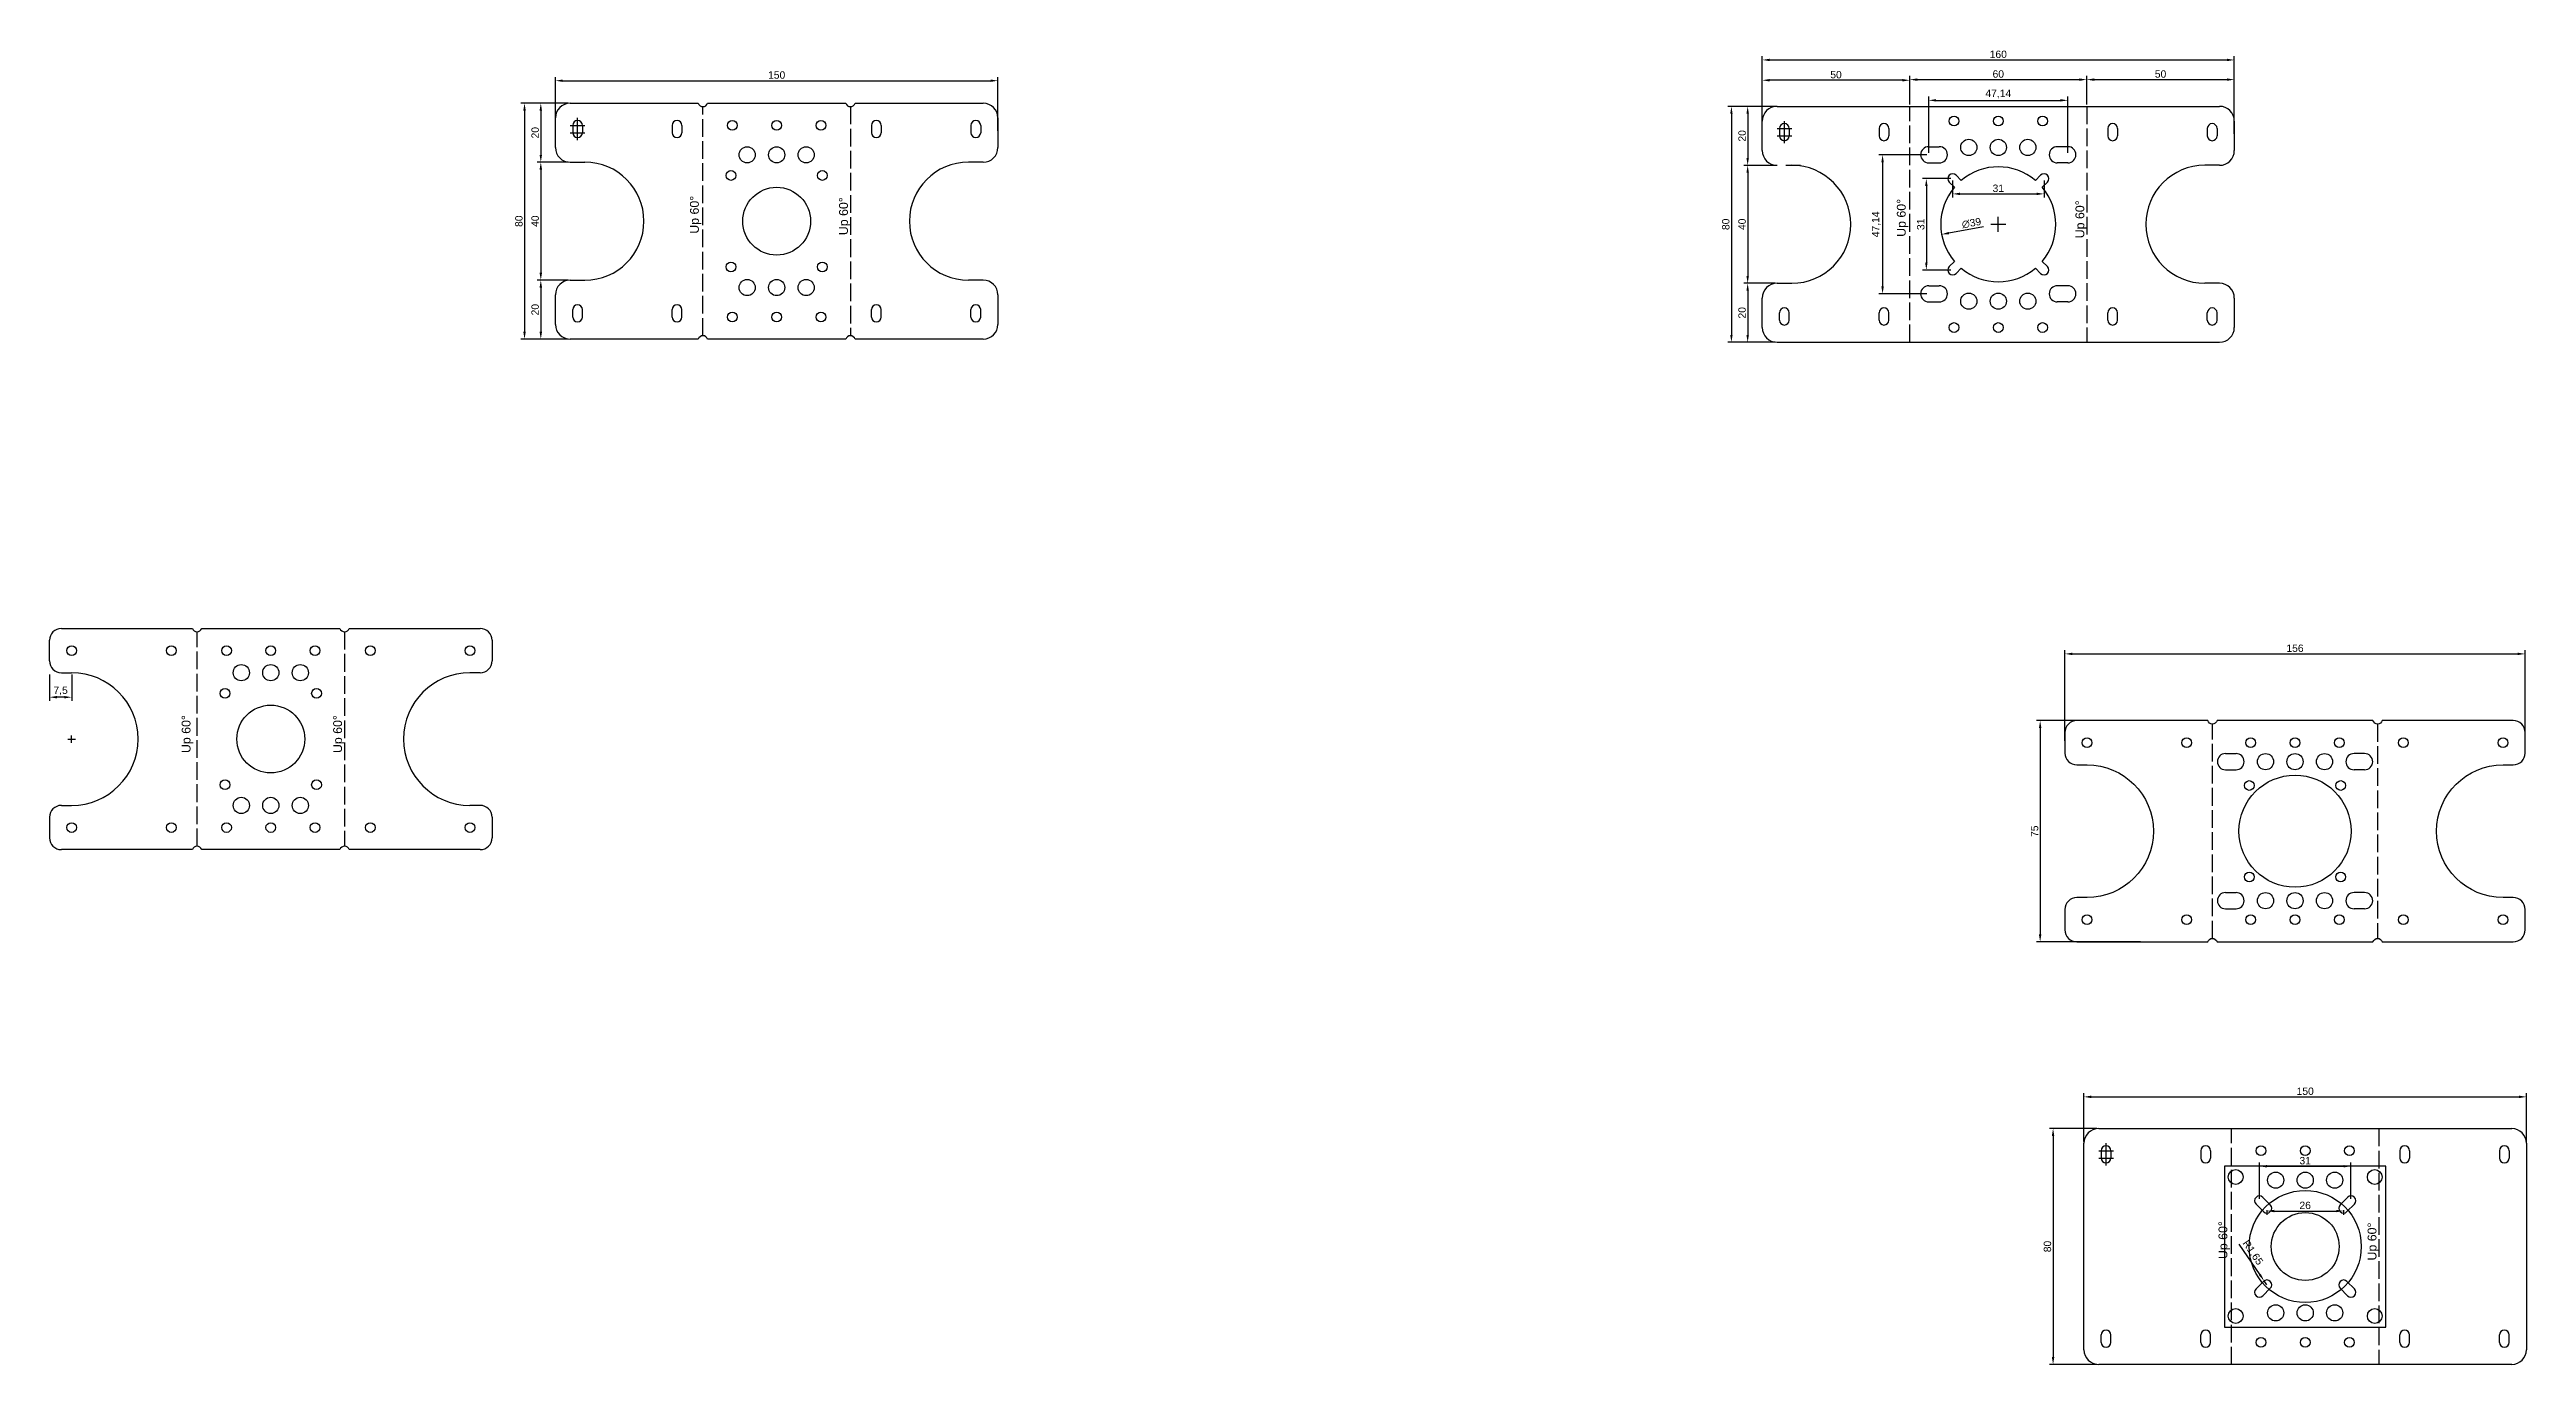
# Model space of a CAD drawing. Header units: millimetres. Extents: x -732 to 1284, y -422 to 234.
# Drawn here: x -75 to 765, y -212 to 234 of the extents above; entities that cross this region are included whole.
import ezdxf

# ---------------------------------------------------------------- set-up
doc = ezdxf.new("R2010")
doc.units = ezdxf.units.MM
doc.linetypes.add('ACAD_ISO02W100', pattern=[15, 12, -3])
doc.layers.add('BORDER', color=7, linetype='Continuous')
doc.layers.add('outline', color=6, linetype='Continuous')
doc.layers.add('Izmeri', color=1, linetype='Continuous', lineweight=25)
doc.styles.get("Standard").update_dxf_attribs({"font": 'Arial.ttf'})
doc.dimstyles.new('ISO-25', dxfattribs={"dimtxt": 2.5, "dimasz": 2.5, "dimexe": 1.25, "dimexo": 0.625, "dimtad": 1, "dimtxsty": 'Standard', "dimcen": 2.5, "dimadec": 0, "dimazin": 0, "dimtfac": 1, "dimtmove": 0, "dimatfit": 3, "dimfxl": 1, "dimarcsym": 0})

msp = doc.modelspace()

# ---------------------------------------------------------------- texts
at = {"layer": 'Izmeri'}
for p in [(145.122, 171.345), (195.659, 170.853), (554.225, 170.288), (614.761, 169.795), (-27.182, -4.758), (24.182, -4.758), (663.254, -176.342), (713.79, -176.834)]:
    msp.add_text('Up 60%%D', height=3, rotation=90, dxfattribs=at).set_placement(p)

# ---------------------------------------------------------------- blocks, each defined once
blk = doc.blocks.new('*D68')
at = {"color": 0, "lineweight": -2, "transparency": 16777216}
for p, q in [((-74.96, 21.86), (-74.96, 12.93)), ((-67.46, 21.86), (-67.46, 12.93)), ((-69.96, 14.18), (-72.46, 14.18))]:
    blk.add_line(p, q, dxfattribs=at)
at = {"color": 0, "transparency": 16777216}
for points in [[(-72.46, 14.59), (-72.46, 13.76), (-74.96, 14.18)], [(-69.96, 13.76), (-69.96, 14.59), (-67.46, 14.18)]]:
    blk.add_solid(points, dxfattribs=at)
at = {"layer": 'Defpoints', "color": 0, "transparency": 16777216}
for p in [(-74.96, 22.48), (-67.46, 22.48), (-74.96, 14.18)]:
    blk.add_point(p, dxfattribs=at)
at = {"color": 0, "transparency": 16777216, "insert": (-71.21, 16.3), "char_height": 2.5, "attachment_point": 5}
blk.add_mtext('7,5', dxfattribs=at)
blk = doc.blocks.new('*D74')
at = {"layer": 'Defpoints', "color": 0, "transparency": 16777216}
for p in [(246.51, 223.23), (96.51, 205.59), (246.51, 205.59)]:
    blk.add_point(p, dxfattribs=at)
at = {"layer": 'Izmeri', "color": 0, "lineweight": -2, "transparency": 16777216}
for p, q in [((96.51, 206.22), (96.51, 224.48)), ((99.01, 223.23), (244.01, 223.23)), ((246.51, 206.22), (246.51, 224.48))]:
    blk.add_line(p, q, dxfattribs=at)
at = {"layer": 'Izmeri', "color": 0, "transparency": 16777216}
for points in [[(99.01, 223.65), (99.01, 222.82), (96.51, 223.23)], [(244.01, 222.82), (244.01, 223.65), (246.51, 223.23)]]:
    blk.add_solid(points, dxfattribs=at)
at = {"layer": 'Izmeri', "color": 0, "transparency": 16777216, "insert": (171.51, 225.14), "char_height": 2.5, "attachment_point": 5}
blk.add_mtext('150', dxfattribs=at)
blk = doc.blocks.new('*D75')
at = {"layer": 'Defpoints', "color": 0, "transparency": 16777216}
for p in [(101.51, 215.59), (86.04, 135.59), (101.51, 135.59)]:
    blk.add_point(p, dxfattribs=at)
at = {"layer": 'Izmeri', "color": 0, "lineweight": -2, "transparency": 16777216}
for p, q in [((100.89, 215.59), (84.79, 215.59)), ((86.04, 213.09), (86.04, 138.09)), ((100.89, 135.59), (84.79, 135.59))]:
    blk.add_line(p, q, dxfattribs=at)
at = {"layer": 'Izmeri', "color": 0, "transparency": 16777216}
for points in [[(86.46, 213.09), (85.63, 213.09), (86.04, 215.59)], [(85.63, 138.09), (86.46, 138.09), (86.04, 135.59)]]:
    blk.add_solid(points, dxfattribs=at)
at = {"layer": 'Izmeri', "color": 0, "transparency": 16777216, "insert": (84.14, 175.59), "char_height": 2.5, "attachment_point": 5, "rotation": 90}
blk.add_mtext('80', dxfattribs=at)
blk = doc.blocks.new('*D76')
at = {"layer": 'Defpoints', "color": 0, "transparency": 16777216}
for p in [(101.51, 215.59), (91.56, 195.59), (101.51, 195.59)]:
    blk.add_point(p, dxfattribs=at)
at = {"layer": 'Izmeri', "color": 0, "lineweight": -2, "transparency": 16777216}
for p, q in [((100.89, 215.59), (90.31, 215.59)), ((91.56, 213.09), (91.56, 198.09)), ((100.89, 195.59), (90.31, 195.59))]:
    blk.add_line(p, q, dxfattribs=at)
at = {"layer": 'Izmeri', "color": 0, "transparency": 16777216}
for points in [[(91.97, 213.09), (91.14, 213.09), (91.56, 215.59)], [(91.14, 198.09), (91.97, 198.09), (91.56, 195.59)]]:
    blk.add_solid(points, dxfattribs=at)
at = {"layer": 'Izmeri', "color": 0, "transparency": 16777216, "insert": (89.65, 205.59), "char_height": 2.5, "attachment_point": 5, "rotation": 90}
blk.add_mtext('20', dxfattribs=at)
blk = doc.blocks.new('*D77')
at = {"layer": 'Defpoints', "color": 0, "transparency": 16777216}
for p in [(101.51, 195.59), (91.56, 155.59), (101.51, 155.59)]:
    blk.add_point(p, dxfattribs=at)
at = {"layer": 'Izmeri', "color": 0, "lineweight": -2, "transparency": 16777216}
for p, q in [((100.89, 195.59), (90.31, 195.59)), ((91.56, 193.09), (91.56, 158.09)), ((100.89, 155.59), (90.31, 155.59))]:
    blk.add_line(p, q, dxfattribs=at)
at = {"layer": 'Izmeri', "color": 0, "transparency": 16777216}
for points in [[(91.97, 193.09), (91.14, 193.09), (91.56, 195.59)], [(91.14, 158.09), (91.97, 158.09), (91.56, 155.59)]]:
    blk.add_solid(points, dxfattribs=at)
at = {"layer": 'Izmeri', "color": 0, "transparency": 16777216, "insert": (89.65, 175.59), "char_height": 2.5, "attachment_point": 5, "rotation": 90}
blk.add_mtext('40', dxfattribs=at)
blk = doc.blocks.new('*D78')
at = {"layer": 'Defpoints', "color": 0, "transparency": 16777216}
for p in [(101.51, 155.59), (91.56, 135.59), (101.51, 135.59)]:
    blk.add_point(p, dxfattribs=at)
at = {"layer": 'Izmeri', "color": 0, "lineweight": -2, "transparency": 16777216}
for p, q in [((100.89, 155.59), (90.31, 155.59)), ((91.56, 153.09), (91.56, 138.09)), ((100.89, 135.59), (90.31, 135.59))]:
    blk.add_line(p, q, dxfattribs=at)
at = {"layer": 'Izmeri', "color": 0, "transparency": 16777216}
for points in [[(91.97, 153.09), (91.14, 153.09), (91.56, 155.59)], [(91.14, 138.09), (91.97, 138.09), (91.56, 135.59)]]:
    blk.add_solid(points, dxfattribs=at)
at = {"layer": 'Izmeri', "color": 0, "transparency": 16777216, "insert": (89.65, 145.59), "char_height": 2.5, "attachment_point": 5, "rotation": 90}
blk.add_mtext('20', dxfattribs=at)
blk = doc.blocks.new('*D85')
at = {"layer": 'Defpoints', "color": 0, "transparency": 16777216}
for p in [(510.61, 214.53), (495.15, 134.53), (510.61, 134.53)]:
    blk.add_point(p, dxfattribs=at)
at = {"layer": 'Izmeri', "color": 0, "lineweight": -2, "transparency": 16777216}
for p, q in [((509.99, 214.53), (493.9, 214.53)), ((495.15, 212.03), (495.15, 137.03)), ((509.99, 134.53), (493.9, 134.53))]:
    blk.add_line(p, q, dxfattribs=at)
at = {"layer": 'Izmeri', "color": 0, "transparency": 16777216}
for points in [[(494.73, 212.03), (495.56, 212.03), (495.15, 214.53)], [(494.73, 137.03), (495.56, 137.03), (495.15, 134.53)]]:
    blk.add_solid(points, dxfattribs=at)
at = {"layer": 'Izmeri', "color": 0, "transparency": 16777216, "insert": (493.25, 174.53), "char_height": 2.5, "attachment_point": 5, "rotation": 90}
blk.add_mtext('80', dxfattribs=at)
blk = doc.blocks.new('*D86')
at = {"layer": 'Defpoints', "color": 0, "transparency": 16777216}
for p in [(510.61, 214.53), (500.66, 194.53), (510.61, 194.53)]:
    blk.add_point(p, dxfattribs=at)
at = {"layer": 'Izmeri', "color": 0, "lineweight": -2, "transparency": 16777216}
for p, q in [((509.99, 214.53), (499.41, 214.53)), ((500.66, 212.03), (500.66, 197.03)), ((509.99, 194.53), (499.41, 194.53))]:
    blk.add_line(p, q, dxfattribs=at)
at = {"layer": 'Izmeri', "color": 0, "transparency": 16777216}
for points in [[(500.24, 212.03), (501.07, 212.03), (500.66, 214.53)], [(500.24, 197.03), (501.07, 197.03), (500.66, 194.53)]]:
    blk.add_solid(points, dxfattribs=at)
at = {"layer": 'Izmeri', "color": 0, "transparency": 16777216, "insert": (498.77, 204.53), "char_height": 2.5, "attachment_point": 5, "rotation": 90}
blk.add_mtext('20', dxfattribs=at)
blk = doc.blocks.new('*D87')
at = {"layer": 'Defpoints', "color": 0, "transparency": 16777216}
for p in [(510.61, 194.53), (500.66, 154.53), (510.61, 154.53)]:
    blk.add_point(p, dxfattribs=at)
at = {"layer": 'Izmeri', "color": 0, "lineweight": -2, "transparency": 16777216}
for p, q in [((509.99, 194.53), (499.41, 194.53)), ((500.66, 192.03), (500.66, 157.03)), ((509.99, 154.53), (499.41, 154.53))]:
    blk.add_line(p, q, dxfattribs=at)
at = {"layer": 'Izmeri', "color": 0, "transparency": 16777216}
for points in [[(500.24, 192.03), (501.07, 192.03), (500.66, 194.53)], [(500.24, 157.03), (501.07, 157.03), (500.66, 154.53)]]:
    blk.add_solid(points, dxfattribs=at)
at = {"layer": 'Izmeri', "color": 0, "transparency": 16777216, "insert": (498.77, 174.53), "char_height": 2.5, "attachment_point": 5, "rotation": 90}
blk.add_mtext('40', dxfattribs=at)
blk = doc.blocks.new('*D88')
at = {"layer": 'Defpoints', "color": 0, "transparency": 16777216}
for p in [(510.61, 154.53), (500.66, 134.53), (510.61, 134.53)]:
    blk.add_point(p, dxfattribs=at)
at = {"layer": 'Izmeri', "color": 0, "lineweight": -2, "transparency": 16777216}
for p, q in [((509.99, 154.53), (499.41, 154.53)), ((500.66, 152.03), (500.66, 137.03)), ((509.99, 134.53), (499.41, 134.53))]:
    blk.add_line(p, q, dxfattribs=at)
at = {"layer": 'Izmeri', "color": 0, "transparency": 16777216}
for points in [[(500.24, 152.03), (501.07, 152.03), (500.66, 154.53)], [(500.24, 137.03), (501.07, 137.03), (500.66, 134.53)]]:
    blk.add_solid(points, dxfattribs=at)
at = {"layer": 'Izmeri', "color": 0, "transparency": 16777216, "insert": (498.77, 144.53), "char_height": 2.5, "attachment_point": 5, "rotation": 90}
blk.add_mtext('20', dxfattribs=at)
blk = doc.blocks.new('*D99')
at = {"layer": 'Defpoints', "color": 0, "transparency": 16777216}
for p in [(619.64, -132.09), (604.18, -212.09), (619.64, -212.09)]:
    blk.add_point(p, dxfattribs=at)
at = {"layer": 'Izmeri', "color": 0, "lineweight": -2, "transparency": 16777216}
for p, q in [((619.02, -132.09), (602.93, -132.09)), ((604.18, -134.59), (604.18, -209.59)), ((619.02, -212.09), (602.93, -212.09))]:
    blk.add_line(p, q, dxfattribs=at)
at = {"layer": 'Izmeri', "color": 0, "transparency": 16777216}
for points in [[(603.76, -134.59), (604.59, -134.59), (604.18, -132.09)], [(603.76, -209.59), (604.59, -209.59), (604.18, -212.09)]]:
    blk.add_solid(points, dxfattribs=at)
at = {"layer": 'Izmeri', "color": 0, "transparency": 16777216, "insert": (602.28, -172.09), "char_height": 2.5, "attachment_point": 5, "rotation": 90}
blk.add_mtext('80', dxfattribs=at)
blk = doc.blocks.new('*D103')
at = {"layer": 'Defpoints', "color": 0, "transparency": 16777216}
for p in [(764.64, -121.35), (614.64, -137.09), (764.64, -137.09)]:
    blk.add_point(p, dxfattribs=at)
at = {"layer": 'Izmeri', "color": 0, "lineweight": -2, "transparency": 16777216}
for p, q in [((614.64, -136.47), (614.64, -120.1)), ((617.14, -121.35), (762.14, -121.35)), ((764.64, -136.47), (764.64, -120.1))]:
    blk.add_line(p, q, dxfattribs=at)
at = {"layer": 'Izmeri', "color": 0, "transparency": 16777216}
for points in [[(617.14, -120.93), (617.14, -121.76), (614.64, -121.35)], [(762.14, -120.93), (762.14, -121.76), (764.64, -121.35)]]:
    blk.add_solid(points, dxfattribs=at)
at = {"layer": 'Izmeri', "color": 0, "transparency": 16777216, "insert": (689.64, -119.45), "char_height": 2.5, "attachment_point": 5}
blk.add_mtext('150', dxfattribs=at)
blk = doc.blocks.new('*D111')
at = {"layer": 'Defpoints', "color": 0, "transparency": 16777216}
for p in [(676.64, -159.09), (702.64, -159.09), (702.64, -160.05)]:
    blk.add_point(p, dxfattribs=at)
at = {"layer": 'Izmeri', "color": 0, "lineweight": -2, "transparency": 16777216}
for p, q in [((676.64, -159.72), (676.64, -161.3)), ((679.14, -160.05), (700.14, -160.05)), ((702.64, -159.72), (702.64, -161.3))]:
    blk.add_line(p, q, dxfattribs=at)
at = {"layer": 'Izmeri', "color": 0, "transparency": 16777216}
for points in [[(679.14, -159.64), (679.14, -160.47), (676.64, -160.05)], [(700.14, -159.64), (700.14, -160.47), (702.64, -160.05)]]:
    blk.add_solid(points, dxfattribs=at)
at = {"layer": 'Izmeri', "color": 0, "transparency": 16777216, "insert": (689.64, -158.16), "char_height": 2.5, "attachment_point": 5}
blk.add_mtext('26', dxfattribs=at)
blk = doc.blocks.new('*D112')
at = {"layer": 'Defpoints', "color": 0, "transparency": 16777216}
for p in [(705.14, -144.88), (674.14, -156.59), (705.14, -156.59)]:
    blk.add_point(p, dxfattribs=at)
at = {"layer": 'Izmeri', "color": 0, "lineweight": -2, "transparency": 16777216}
for p, q in [((674.14, -155.97), (674.14, -143.63)), ((676.64, -144.88), (702.64, -144.88)), ((705.14, -155.97), (705.14, -143.63))]:
    blk.add_line(p, q, dxfattribs=at)
at = {"layer": 'Izmeri', "color": 0, "transparency": 16777216}
for points in [[(676.64, -144.46), (676.64, -145.29), (674.14, -144.88)], [(702.64, -144.46), (702.64, -145.29), (705.14, -144.88)]]:
    blk.add_solid(points, dxfattribs=at)
at = {"layer": 'Izmeri', "color": 0, "transparency": 16777216, "insert": (689.64, -142.99), "char_height": 2.5, "attachment_point": 5}
blk.add_mtext('31', dxfattribs=at)
blk = doc.blocks.new('*D114')
at = {"layer": 'Defpoints', "color": 0, "transparency": 16777216}
for p in [(675.71, -183.73), (676.64, -185.09)]:
    blk.add_point(p, dxfattribs=at)
at = {"layer": 'Izmeri', "color": 0, "lineweight": -2, "transparency": 16777216}
for p, q in [((667.15, -171.27), (674.29, -181.67)), ((676.64, -185.09), (675.71, -183.73))]:
    blk.add_line(p, q, dxfattribs=at)
at = {"layer": 'Izmeri', "color": 0, "transparency": 16777216}
blk.add_solid([(674.64, -181.44), (673.95, -181.91), (675.71, -183.73)], dxfattribs=at)
at = {"layer": 'Izmeri', "color": 0, "transparency": 16777216, "insert": (671.77, -174.24), "char_height": 2.5, "attachment_point": 5, "rotation": 304.47274}
blk.add_mtext('R1,65', dxfattribs=at)
blk = doc.blocks.new('*D116')
at = {"color": 0, "lineweight": -2, "transparency": 16777216}
for p, q in [((608.19, -0.64), (608.19, 30.11)), ((610.69, 28.86), (761.69, 28.86)), ((764.19, -0.64), (764.19, 30.11))]:
    blk.add_line(p, q, dxfattribs=at)
at = {"color": 0, "transparency": 16777216}
for points in [[(610.69, 29.28), (610.69, 28.45), (608.19, 28.86)], [(761.69, 29.28), (761.69, 28.45), (764.19, 28.86)]]:
    blk.add_solid(points, dxfattribs=at)
at = {"layer": 'Defpoints', "color": 0, "transparency": 16777216}
for p in [(764.19, 28.86), (608.19, -1.26), (764.19, -1.26)]:
    blk.add_point(p, dxfattribs=at)
at = {"color": 0, "transparency": 16777216, "insert": (686.19, 30.76), "char_height": 2.5, "attachment_point": 5}
blk.add_mtext('156', dxfattribs=at)
blk = doc.blocks.new('*D117')
at = {"color": 0, "lineweight": -2, "transparency": 16777216}
for p, q in [((633.78, 6.24), (598.55, 6.24)), ((599.8, 3.74), (599.8, -66.26)), ((633.78, -68.76), (598.55, -68.76))]:
    blk.add_line(p, q, dxfattribs=at)
at = {"color": 0, "transparency": 16777216}
for points in [[(599.38, 3.74), (600.21, 3.74), (599.8, 6.24)], [(599.38, -66.26), (600.21, -66.26), (599.8, -68.76)]]:
    blk.add_solid(points, dxfattribs=at)
at = {"layer": 'Defpoints', "color": 0, "transparency": 16777216}
for p in [(634.4, 6.24), (599.8, -68.76), (634.4, -68.76)]:
    blk.add_point(p, dxfattribs=at)
at = {"color": 0, "transparency": 16777216, "insert": (597.91, -31.26), "char_height": 2.5, "attachment_point": 5, "rotation": 90}
blk.add_mtext('75', dxfattribs=at)
blk = doc.blocks.new('*D120')
at = {"layer": 'Defpoints', "color": 0, "transparency": 16777216}
for p in [(609.18, 216.57), (562.04, 198.1), (609.18, 198.1)]:
    blk.add_point(p, dxfattribs=at)
at = {"layer": 'Izmeri', "color": 0, "lineweight": -2, "transparency": 16777216}
for p, q in [((562.04, 198.73), (562.04, 217.82)), ((564.54, 216.57), (606.68, 216.57)), ((609.18, 198.73), (609.18, 217.82))]:
    blk.add_line(p, q, dxfattribs=at)
at = {"layer": 'Izmeri', "color": 0, "transparency": 16777216}
for points in [[(564.54, 216.99), (564.54, 216.16), (562.04, 216.57)], [(606.68, 216.99), (606.68, 216.16), (609.18, 216.57)]]:
    blk.add_solid(points, dxfattribs=at)
at = {"layer": 'Izmeri', "color": 0, "transparency": 16777216, "insert": (585.61, 218.71), "char_height": 2.5, "attachment_point": 5}
blk.add_mtext('47,14', dxfattribs=at)
blk = doc.blocks.new('*D121')
at = {"layer": 'Defpoints', "color": 0, "transparency": 16777216}
for p in [(562.04, 198.1), (546.38, 150.96), (562.04, 150.96)]:
    blk.add_point(p, dxfattribs=at)
at = {"layer": 'Izmeri', "color": 0, "lineweight": -2, "transparency": 16777216}
for p, q in [((561.42, 198.1), (545.13, 198.1)), ((546.38, 195.6), (546.38, 153.46)), ((561.42, 150.96), (545.13, 150.96))]:
    blk.add_line(p, q, dxfattribs=at)
at = {"layer": 'Izmeri', "color": 0, "transparency": 16777216}
for points in [[(545.97, 195.6), (546.8, 195.6), (546.38, 198.1)], [(545.97, 153.46), (546.8, 153.46), (546.38, 150.96)]]:
    blk.add_solid(points, dxfattribs=at)
at = {"layer": 'Izmeri', "color": 0, "transparency": 16777216, "insert": (544.25, 174.53), "char_height": 2.5, "attachment_point": 5, "rotation": 90}
blk.add_mtext('47,14', dxfattribs=at)
blk = doc.blocks.new('*D122')
at = {"layer": 'Defpoints', "color": 0, "transparency": 16777216}
for p in [(665.61, 230.27), (505.61, 204.53), (665.61, 204.53)]:
    blk.add_point(p, dxfattribs=at)
at = {"layer": 'Izmeri', "color": 0, "lineweight": -2, "transparency": 16777216}
for p, q in [((505.61, 205.16), (505.61, 231.52)), ((508.11, 230.27), (663.11, 230.27)), ((665.61, 205.16), (665.61, 231.52))]:
    blk.add_line(p, q, dxfattribs=at)
at = {"layer": 'Izmeri', "color": 0, "transparency": 16777216}
for points in [[(508.11, 230.69), (508.11, 229.85), (505.61, 230.27)], [(663.11, 230.69), (663.11, 229.85), (665.61, 230.27)]]:
    blk.add_solid(points, dxfattribs=at)
at = {"layer": 'Izmeri', "color": 0, "transparency": 16777216, "insert": (585.61, 232.16), "char_height": 2.5, "attachment_point": 5}
blk.add_mtext('160', dxfattribs=at)
blk = doc.blocks.new('*D123')
at = {"layer": 'Defpoints', "color": 0, "transparency": 16777216}
for p in [(505.61, 223.38), (555.61, 214.53), (505.61, 204.53)]:
    blk.add_point(p, dxfattribs=at)
at = {"layer": 'Izmeri', "color": 0, "lineweight": -2, "transparency": 16777216}
for p, q in [((505.61, 205.16), (505.61, 224.63)), ((553.11, 223.38), (508.11, 223.38)), ((555.61, 215.16), (555.61, 224.63))]:
    blk.add_line(p, q, dxfattribs=at)
at = {"layer": 'Izmeri', "color": 0, "transparency": 16777216}
for points in [[(508.11, 223.8), (508.11, 222.97), (505.61, 223.38)], [(553.11, 223.8), (553.11, 222.97), (555.61, 223.38)]]:
    blk.add_solid(points, dxfattribs=at)
at = {"layer": 'Izmeri', "color": 0, "transparency": 16777216, "insert": (530.61, 225.27), "char_height": 2.5, "attachment_point": 5}
blk.add_mtext('50', dxfattribs=at)
blk = doc.blocks.new('*D124')
at = {"layer": 'Defpoints', "color": 0, "transparency": 16777216}
for p in [(665.61, 223.6), (615.61, 214.53), (665.61, 204.53)]:
    blk.add_point(p, dxfattribs=at)
at = {"layer": 'Izmeri', "color": 0, "lineweight": -2, "transparency": 16777216}
for p, q in [((615.61, 215.16), (615.61, 224.85)), ((618.11, 223.6), (663.11, 223.6)), ((665.61, 205.16), (665.61, 224.85))]:
    blk.add_line(p, q, dxfattribs=at)
at = {"layer": 'Izmeri', "color": 0, "transparency": 16777216}
for points in [[(618.11, 224.01), (618.11, 223.18), (615.61, 223.6)], [(663.11, 224.01), (663.11, 223.18), (665.61, 223.6)]]:
    blk.add_solid(points, dxfattribs=at)
at = {"layer": 'Izmeri', "color": 0, "transparency": 16777216, "insert": (640.61, 225.49), "char_height": 2.5, "attachment_point": 5}
blk.add_mtext('50', dxfattribs=at)
blk = doc.blocks.new('*D129')
at = {"layer": 'Defpoints', "color": 0, "transparency": 16777216}
for p in [(570.11, 190.03), (601.11, 190.03), (601.11, 184.85)]:
    blk.add_point(p, dxfattribs=at)
at = {"layer": 'Izmeri', "color": 0, "lineweight": -2, "transparency": 16777216}
for p, q in [((570.11, 189.41), (570.11, 183.6)), ((572.61, 184.85), (598.61, 184.85)), ((601.11, 189.41), (601.11, 183.6))]:
    blk.add_line(p, q, dxfattribs=at)
at = {"layer": 'Izmeri', "color": 0, "transparency": 16777216}
for points in [[(572.61, 185.26), (572.61, 184.43), (570.11, 184.85)], [(598.61, 185.26), (598.61, 184.43), (601.11, 184.85)]]:
    blk.add_solid(points, dxfattribs=at)
at = {"layer": 'Izmeri', "color": 0, "transparency": 16777216, "insert": (585.61, 186.74), "char_height": 2.5, "attachment_point": 5}
blk.add_mtext('31', dxfattribs=at)
blk = doc.blocks.new('*D130')
at = {"layer": 'Defpoints', "color": 0, "transparency": 16777216}
for p in [(570.11, 190.03), (561.22, 159.03), (570.11, 159.03)]:
    blk.add_point(p, dxfattribs=at)
at = {"layer": 'Izmeri', "color": 0, "lineweight": -2, "transparency": 16777216}
for p, q in [((569.49, 190.03), (559.97, 190.03)), ((561.22, 187.53), (561.22, 161.53)), ((569.49, 159.03), (559.97, 159.03))]:
    blk.add_line(p, q, dxfattribs=at)
at = {"layer": 'Izmeri', "color": 0, "transparency": 16777216}
for points in [[(560.81, 187.53), (561.64, 187.53), (561.22, 190.03)], [(560.81, 161.53), (561.64, 161.53), (561.22, 159.03)]]:
    blk.add_solid(points, dxfattribs=at)
at = {"layer": 'Izmeri', "color": 0, "transparency": 16777216, "insert": (559.33, 174.53), "char_height": 2.5, "attachment_point": 5, "rotation": 90}
blk.add_mtext('31', dxfattribs=at)
blk = doc.blocks.new('*D131')
at = {"layer": 'Defpoints', "color": 0, "transparency": 16777216}
for p in [(604.81, 177.95), (566.41, 171.12)]:
    blk.add_point(p, dxfattribs=at)
at = {"layer": 'Izmeri', "color": 0, "lineweight": -2, "transparency": 16777216}
blk.add_line((580.57, 173.64), (568.88, 171.56), dxfattribs=at)
at = {"layer": 'Izmeri', "color": 0, "transparency": 16777216}
blk.add_solid([(568.8, 171.97), (568.95, 171.15), (566.41, 171.12)], dxfattribs=at)
at = {"layer": 'Izmeri', "color": 0, "transparency": 16777216, "insert": (576.52, 174.94), "char_height": 2.5, "attachment_point": 5, "rotation": 10.08023}
blk.add_mtext('∅39', dxfattribs=at)
blk = doc.blocks.new('*D134')
at = {"layer": 'Defpoints', "color": 0, "transparency": 16777216}
for p in [(615.61, 223.6), (555.61, 214.53), (615.61, 214.53)]:
    blk.add_point(p, dxfattribs=at)
at = {"layer": 'Izmeri', "color": 0, "lineweight": -2, "transparency": 16777216}
for p, q in [((555.61, 215.16), (555.61, 224.85)), ((558.11, 223.6), (613.11, 223.6)), ((615.61, 215.16), (615.61, 224.85))]:
    blk.add_line(p, q, dxfattribs=at)
at = {"layer": 'Izmeri', "color": 0, "transparency": 16777216}
for points in [[(558.11, 224.01), (558.11, 223.18), (555.61, 223.6)], [(613.11, 224.01), (613.11, 223.18), (615.61, 223.6)]]:
    blk.add_solid(points, dxfattribs=at)
at = {"layer": 'Izmeri', "color": 0, "transparency": 16777216, "insert": (585.61, 225.49), "char_height": 2.5, "attachment_point": 5}
blk.add_mtext('60', dxfattribs=at)

# ---------------------------------------------------------------- dimensions: what is measured, and where the dimension line sits
at = {"layer": 'Izmeri'}
for base, p1, p2, picture, middle in [((764.191, 28.863), (608.191, -1.262), (764.191, -1.262), '*D116', (686.191, 30.755)), ((-74.965, 14.176), (-67.465, 22.482), (-74.965, 22.482), '*D68', (-71.215, 16.297))]:
    dim = msp.add_linear_dim(base=base, p1=p1, p2=p2, dimstyle='ISO-25')
    dim.commit()
    dim.dimension.update_dxf_attribs({"geometry": picture, "text_midpoint": middle})
dim = msp.add_linear_dim(base=(599.797, -68.762), p1=(634.405, 6.238), p2=(634.405, -68.762), angle=90, dimstyle='ISO-25')
dim.commit()
dim.dimension.update_dxf_attribs({"geometry": '*D117', "text_midpoint": (597.905, -31.262)})
for base, p1, p2, picture, middle in [((246.512, 223.234), (96.512, 205.593), (246.512, 205.593), '*D74', (171.512, 225.135)), ((665.614, 230.271), (505.614, 204.535), (665.614, 204.535), '*D122', (585.614, 232.163)), ((505.614, 223.382), (555.614, 214.535), (505.614, 204.535), '*D123', (530.614, 225.274)), ((615.614, 223.597), (555.614, 214.535), (615.614, 214.535), '*D134', (585.614, 225.489)), ((665.614, 223.597), (615.614, 214.535), (665.614, 204.535), '*D124', (640.614, 225.489)), ((601.114, 184.845), (570.114, 190.035), (601.114, 190.035), '*D129', (585.614, 186.737)), ((764.643, -121.346), (614.643, -137.094), (764.643, -137.094), '*D103', (689.643, -119.454)), ((702.643, -160.054), (676.643, -159.094), (702.643, -159.094), '*D111', (689.643, -158.162))]:
    dim = msp.add_linear_dim(base=base, p1=p1, p2=p2, dimstyle='ISO-25', dxfattribs=at)
    dim.commit()
    dim.dimension.update_dxf_attribs({"geometry": picture, "text_midpoint": middle})
for base, p1, p2, picture, middle in [((609.184, 216.575), (562.044, 198.105), (609.184, 198.105), '*D120', (585.614, 216.575)), ((705.143, -144.877), (674.143, -156.594), (705.143, -156.594), '*D112', (689.643, -144.877))]:
    dim = msp.add_linear_dim(base=base, p1=p1, p2=p2, dimstyle='ISO-25', dxfattribs=at)
    dim.commit()
    dim.dimension.update_dxf_attribs({"geometry": picture, "text_midpoint": middle, "dimtype": 160})
for base, p1, p2, picture, middle in [((86.044, 135.593), (101.512, 215.593), (101.512, 135.593), '*D75', (84.143, 175.593)), ((91.556, 195.593), (101.512, 215.593), (101.512, 195.593), '*D76', (89.655, 205.593)), ((495.147, 134.535), (510.614, 214.535), (510.614, 134.535), '*D85', (493.254, 174.535)), ((500.658, 194.535), (510.614, 214.535), (510.614, 194.535), '*D86', (498.766, 204.535)), ((91.556, 155.593), (101.512, 195.593), (101.512, 155.593), '*D77', (89.655, 175.593)), ((500.658, 154.535), (510.614, 194.535), (510.614, 154.535), '*D87', (498.766, 174.535)), ((546.383, 150.965), (562.044, 198.105), (562.044, 150.965), '*D121', (544.253, 174.535)), ((561.224, 159.035), (570.114, 190.035), (570.114, 159.035), '*D130', (559.332, 174.535)), ((91.556, 135.593), (101.512, 155.593), (101.512, 135.593), '*D78', (89.655, 145.593)), ((500.658, 134.535), (510.614, 154.535), (510.614, 134.535), '*D88', (498.766, 144.535)), ((604.176, -212.094), (619.643, -132.094), (619.643, -212.094), '*D99', (602.284, -172.094))]:
    dim = msp.add_linear_dim(base=base, p1=p1, p2=p2, angle=90, dimstyle='ISO-25', dxfattribs=at)
    dim.commit()
    dim.dimension.update_dxf_attribs({"geometry": picture, "text_midpoint": middle})
dim = msp.add_diameter_dim_2p(p1=(604.813, 177.948), p2=(566.415, 171.122), dimstyle='ISO-25', dxfattribs=at)
dim.commit()
dim.dimension.update_dxf_attribs({"geometry": '*D131', "text_midpoint": (576.866, 172.98), "dimtype": 163})
dim = msp.add_radius_dim(center=(676.643, -185.094), mpoint=(675.709, -183.734), dimstyle='ISO-25', dxfattribs=at)
dim.commit()
dim.dimension.update_dxf_attribs({"geometry": '*D114', "text_midpoint": (671.772, -174.235)})

# ---------------------------------------------------------------- linework, layer by layer
for p, q in [((510.614, 214.535), (660.614, 214.535)), ((102.362, 208.093), (102.362, 205.593)), ((105.662, 208.093), (105.662, 205.593)), ((136.112, 208.093), (136.112, 205.593)), ((139.412, 208.093), (139.412, 205.593)), ((203.612, 208.093), (203.612, 205.593)), ((206.912, 208.093), (206.912, 205.593)), ((237.362, 208.093), (237.362, 205.593)), ((240.662, 208.093), (240.662, 205.593)), ((511.464, 207.035), (511.464, 204.535)), ((514.764, 207.035), (514.764, 204.535)), ((545.214, 207.035), (545.214, 204.535)), ((548.514, 207.035), (548.514, 204.535)), ((622.714, 207.035), (622.714, 204.535)), ((626.014, 207.035), (626.014, 204.535)), ((656.464, 207.035), (656.464, 204.535)), ((659.764, 207.035), (659.764, 204.535)), ((562.044, 200.855), (565.614, 200.855)), ((562.044, 195.355), (565.614, 195.355)), ((609.184, 200.855), (605.614, 200.855)), ((609.184, 195.355), (605.614, 195.355)), ((570.708, 187.107), (568.947, 188.868)), ((571.281, 191.202), (573.042, 189.441)), ((599.947, 191.202), (598.186, 189.441)), ((600.52, 187.107), (602.281, 188.868)), ((570.708, 161.963), (568.947, 160.202)), ((571.281, 157.868), (573.042, 159.629)), ((599.947, 157.868), (598.186, 159.629)), ((600.52, 161.963), (602.281, 160.202)), ((562.044, 153.715), (565.614, 153.715)), ((609.184, 153.715), (605.614, 153.715)), ((102.362, 143.093), (102.362, 145.593)), ((105.662, 143.093), (105.662, 145.593)), ((136.112, 143.093), (136.112, 145.593)), ((139.412, 143.093), (139.412, 145.593)), ((203.612, 143.093), (203.612, 145.593)), ((206.912, 143.093), (206.912, 145.593)), ((237.362, 143.093), (237.362, 145.593)), ((240.662, 143.093), (240.662, 145.593)), ((511.464, 142.035), (511.464, 144.535)), ((514.764, 142.035), (514.764, 144.535)), ((545.214, 142.035), (545.214, 144.535)), ((548.514, 142.035), (548.514, 144.535)), ((562.044, 148.215), (565.614, 148.215)), ((609.184, 148.215), (605.614, 148.215)), ((622.714, 142.035), (622.714, 144.535)), ((626.014, 142.035), (626.014, 144.535)), ((656.464, 142.035), (656.464, 144.535)), ((659.764, 142.035), (659.764, 144.535)), ((510.614, 134.535), (660.614, 134.535)), ((-67.465, -1.268), (-67.465, 1.232)), ((-68.715, -0.018), (-66.215, -0.018)), ((662.621, -4.942), (666.191, -4.942)), ((709.761, -4.942), (706.191, -4.942)), ((662.621, -10.442), (666.191, -10.442)), ((709.761, -10.442), (706.191, -10.442)), ((662.621, -52.082), (666.191, -52.082)), ((662.621, -57.582), (666.191, -57.582)), ((709.761, -52.082), (706.191, -52.082)), ((709.761, -57.582), (706.191, -57.582)), ((620.493, -139.594), (620.493, -142.094)), ((623.793, -139.594), (623.793, -142.094)), ((654.243, -139.594), (654.243, -142.094)), ((657.543, -139.594), (657.543, -142.094)), ((721.743, -139.594), (721.743, -142.094)), ((725.043, -139.594), (725.043, -142.094)), ((755.493, -139.594), (755.493, -142.094)), ((758.793, -139.594), (758.793, -142.094)), ((672.976, -157.761), (675.476, -160.261)), ((677.81, -157.927), (675.31, -155.427)), ((701.476, -157.927), (703.976, -155.427)), ((706.31, -157.761), (703.81, -160.261)), ((672.976, -186.427), (675.476, -183.927)), ((706.31, -186.427), (703.81, -183.927)), ((677.81, -186.261), (675.31, -188.761)), ((701.476, -186.261), (703.976, -188.761)), ((620.493, -204.594), (620.493, -202.094)), ((623.793, -204.594), (623.793, -202.094)), ((654.243, -204.594), (654.243, -202.094)), ((657.543, -204.594), (657.543, -202.094)), ((721.743, -204.594), (721.743, -202.094)), ((725.043, -204.594), (725.043, -202.094)), ((755.493, -204.594), (755.493, -202.094)), ((758.793, -204.594), (758.793, -202.094))]:
    msp.add_line(p, q)
msp.add_lwpolyline([(662.343, -199.394), (716.943, -199.394), (716.943, -144.794), (662.343, -144.794)], close=True)
for centre, radius in [((570.614, 209.535), 1.65), ((585.614, 209.535), 1.65), ((600.614, 209.535), 1.65), ((156.512, 208.093), 1.65), ((171.512, 208.093), 1.65), ((186.512, 208.093), 1.65), ((575.614, 200.605), 2.75), ((585.614, 200.605), 2.75), ((595.614, 200.605), 2.75), ((575.614, 148.465), 2.75), ((585.614, 148.465), 2.75), ((595.614, 148.465), 2.75), ((156.512, 143.093), 1.65), ((171.512, 143.093), 1.65), ((186.512, 143.093), 1.65), ((570.614, 139.535), 1.65), ((585.614, 139.535), 1.65), ((600.614, 139.535), 1.65), ((686.191, -31.262), 19), ((674.643, -139.594), 1.65), ((689.643, -139.594), 1.65), ((704.643, -139.594), 1.65), ((666.073, -148.524), 2.5), ((713.213, -148.524), 2.5), ((689.643, -172.094), 19), ((666.073, -195.664), 2.5), ((713.213, -195.664), 2.5), ((674.643, -204.594), 1.65), ((689.643, -204.594), 1.65), ((704.643, -204.594), 1.65)]:
    msp.add_circle(centre, radius)
for centre, radius, start, end in [((106.512, 175.593), 20, 270, 90), ((236.512, 175.593), 20, 90, 270), ((515.614, 174.535), 20, 270, 90), ((562.044, 198.105), 2.75, 90, 270), ((565.614, 198.105), 2.75, 270, 90), ((585.614, 174.535), 19.5, 49.853908, 130.146092), ((605.614, 198.105), 2.75, 90, 270), ((609.184, 198.105), 2.75, 270, 90), ((655.614, 174.535), 20, 90, 270), ((585.614, 174.535), 19.5, 139.853908, 220.146092), ((570.114, 190.035), 1.65, 45, 225), ((601.114, 190.035), 1.65, 315, 135), ((585.614, 174.535), 19.5, 319.853908, 40.146092), ((570.114, 159.035), 1.65, 135, 315), ((585.614, 174.535), 19.5, 229.853908, 310.146092), ((601.114, 159.035), 1.65, 225, 45), ((562.044, 150.965), 2.75, 90, 270), ((565.614, 150.965), 2.75, 270, 90), ((605.614, 150.965), 2.75, 90, 270), ((609.184, 150.965), 2.75, 270, 90)]:
    msp.add_arc(centre, radius, start, end)
at = {"layer": 'BORDER'}
for p, q in [((96.512, 200.593), (96.512, 210.593)), ((101.512, 215.593), (144.939, 215.593)), ((148.084, 215.593), (194.939, 215.593)), ((198.084, 215.593), (241.512, 215.593)), ((246.512, 210.593), (246.512, 200.593)), ((505.614, 199.535), (505.614, 209.535)), ((665.614, 209.535), (665.614, 199.535)), ((101.512, 195.593), (106.512, 195.593)), ((241.512, 195.593), (236.512, 195.593)), ((513.614, 194.535), (518.614, 194.535)), ((660.614, 194.535), (655.614, 194.535)), ((101.512, 155.593), (106.512, 155.593)), ((241.512, 155.593), (236.512, 155.593)), ((510.614, 154.535), (515.614, 154.535)), ((660.614, 154.535), (655.614, 154.535)), ((96.512, 140.593), (96.512, 150.593)), ((246.512, 150.593), (246.512, 140.593)), ((505.614, 139.535), (505.614, 149.535)), ((665.614, 149.535), (665.614, 139.535)), ((144.939, 135.593), (101.512, 135.593)), ((194.939, 135.593), (148.084, 135.593)), ((241.512, 135.593), (198.084, 135.593)), ((-70.965, 37.482), (-26.537, 37.482)), ((-23.393, 37.482), (23.463, 37.482)), ((26.607, 37.482), (71.035, 37.482)), ((-74.965, 26.482), (-74.965, 33.482)), ((75.035, 33.482), (75.035, 26.482)), ((-70.965, 22.482), (-67.465, 22.482)), ((71.035, 22.482), (67.535, 22.482)), ((-70.965, -22.518), (-67.465, -22.518)), ((71.035, -22.518), (67.535, -22.518)), ((-74.965, -26.518), (-74.965, -33.518)), ((75.035, -26.518), (75.035, -33.518)), ((-26.537, -37.518), (-70.965, -37.518)), ((23.463, -37.518), (-23.393, -37.518)), ((71.035, -37.518), (26.607, -37.518)), ((619.643, -132.094), (759.643, -132.094)), ((614.643, -207.094), (614.643, -137.094)), ((764.643, -137.094), (764.643, -207.094)), ((759.643, -212.094), (619.643, -212.094))]:
    msp.add_line(p, q, dxfattribs=at)
at = {"layer": 'BORDER', "linetype": 'ACAD_ISO02W100', "ltscale": 0.5}
for p, q in [((146.512, 136.743), (146.512, 214.443)), ((196.512, 214.443), (196.512, 136.743)), ((555.614, 134.535), (555.614, 214.535)), ((615.614, 214.535), (615.614, 134.535)), ((-24.965, -36.368), (-24.965, 36.332)), ((25.035, 36.332), (25.035, -36.368)), ((658.191, -67.612), (658.191, 5.088)), ((714.191, 5.088), (714.191, -67.612)), ((664.643, -212.094), (664.643, -132.094)), ((714.643, -132.094), (714.643, -212.094))]:
    msp.add_line(p, q, dxfattribs=at)
at = {"layer": 'BORDER'}
for centre, radius in [((161.512, 198.093), 2.75), ((171.512, 198.093), 2.75), ((181.512, 198.093), 2.75), ((156.012, 191.093), 1.65), ((171.512, 175.593), 11.5), ((187.012, 191.093), 1.65), ((156.012, 160.093), 1.65), ((187.012, 160.093), 1.65), ((161.512, 153.093), 2.75), ((171.512, 153.093), 2.75), ((181.512, 153.093), 2.75), ((-67.465, 29.982), 1.65), ((-33.715, 29.982), 1.65), ((-14.965, 29.982), 1.65), ((-9.965, 22.482), 2.75), ((0.035, 22.482), 2.75), ((0.035, 29.982), 1.65), ((10.035, 22.482), 2.75), ((15.035, 29.982), 1.65), ((33.785, 29.982), 1.65), ((67.535, 29.982), 1.65), ((-15.465, 15.482), 1.65), ((15.535, 15.482), 1.65), ((0.035, -0.018), 11.5), ((-15.465, -15.518), 1.65), ((15.535, -15.518), 1.65), ((-9.965, -22.518), 2.75), ((0.035, -22.518), 2.75), ((10.035, -22.518), 2.75), ((-67.465, -30.018), 1.65), ((-33.715, -30.018), 1.65), ((-14.965, -30.018), 1.65), ((0.035, -30.018), 1.65), ((15.035, -30.018), 1.65), ((33.785, -30.018), 1.65), ((67.535, -30.018), 1.65), ((679.643, -149.594), 2.75), ((689.643, -149.594), 2.75), ((699.643, -149.594), 2.75), ((689.643, -172.094), 11.5), ((679.643, -194.594), 2.75), ((689.643, -194.594), 2.75), ((699.643, -194.594), 2.75)]:
    msp.add_circle(centre, radius, dxfattribs=at)
for centre, radius, start, end in [((101.512, 210.593), 5, 90, 180), ((146.512, 216.093), 1.65, 197.639701, 342.360299), ((196.512, 216.093), 1.65, 197.639701, 342.360299), ((241.512, 210.593), 5, 0, 90), ((510.614, 209.535), 5, 90, 180), ((660.614, 209.535), 5, 0, 90), ((104.012, 208.093), 1.65, 0, 180), ((104.012, 205.593), 1.65, 180, 0), ((137.762, 208.093), 1.65, 0, 180), ((137.762, 205.593), 1.65, 180, 0), ((205.262, 208.093), 1.65, 0, 180), ((205.262, 205.593), 1.65, 180, 0), ((239.012, 208.093), 1.65, 0, 180), ((239.012, 205.593), 1.65, 180, 0), ((513.114, 207.035), 1.65, 0, 180), ((513.114, 204.535), 1.65, 180, 0), ((546.864, 207.035), 1.65, 0, 180), ((546.864, 204.535), 1.65, 180, 0), ((624.364, 207.035), 1.65, 0, 180), ((624.364, 204.535), 1.65, 180, 0), ((658.114, 207.035), 1.65, 0, 180), ((658.114, 204.535), 1.65, 180, 0), ((101.512, 200.593), 5, 180, 270), ((241.512, 200.593), 5, 270, 0), ((510.614, 199.535), 5, 180, 270), ((660.614, 199.535), 5, 270, 0), ((101.512, 150.593), 5, 90, 180), ((241.512, 150.593), 5, 0, 90), ((510.614, 149.535), 5, 90, 180), ((660.614, 149.535), 5, 0, 90), ((104.012, 145.593), 1.65, 0, 180), ((104.012, 143.093), 1.65, 180, 0), ((137.762, 145.593), 1.65, 0, 180), ((137.762, 143.093), 1.65, 180, 0), ((205.262, 145.593), 1.65, 0, 180), ((205.262, 143.093), 1.65, 180, 0), ((239.012, 145.593), 1.65, 0, 180), ((239.012, 143.093), 1.65, 180, 0), ((513.114, 144.535), 1.65, 0, 180), ((546.864, 144.535), 1.65, 0, 180), ((624.364, 144.535), 1.65, 0, 180), ((658.114, 144.535), 1.65, 0, 180), ((101.512, 140.593), 5, 180, 270), ((146.512, 135.093), 1.65, 17.639701, 162.360299), ((196.512, 135.093), 1.65, 17.639701, 162.360299), ((241.512, 140.593), 5, 270, 0), ((510.614, 139.535), 5, 180, 270), ((513.114, 142.035), 1.65, 180, 0), ((546.864, 142.035), 1.65, 180, 0), ((624.364, 142.035), 1.65, 180, 0), ((658.114, 142.035), 1.65, 180, 0), ((660.614, 139.535), 5, 270, 0), ((-70.965, 33.482), 4, 90, 180), ((-24.965, 37.982), 1.65, 197.639701, 342.360299), ((25.035, 37.982), 1.65, 197.639701, 342.360299), ((71.035, 33.482), 4, 0, 90), ((-70.965, 26.482), 4, 180, 270), ((71.035, 26.482), 4, 270, 0), ((-67.465, -0.018), 22.5, 270, 90), ((67.535, -0.018), 22.5, 90, 270), ((-70.965, -26.518), 4, 90, 180), ((71.035, -26.518), 4, 0, 90), ((-70.965, -33.518), 4, 180, 270), ((71.035, -33.518), 4, 270, 0), ((-24.965, -38.018), 1.65, 17.639701, 162.360299), ((25.035, -38.018), 1.65, 17.639701, 162.360299), ((619.643, -137.094), 5, 90, 180), ((759.643, -137.094), 5, 0, 90), ((622.143, -139.594), 1.65, 0, 180), ((622.143, -142.094), 1.65, 180, 0), ((655.893, -139.594), 1.65, 0, 180), ((655.893, -142.094), 1.65, 180, 0), ((723.393, -139.594), 1.65, 0, 180), ((723.393, -142.094), 1.65, 180, 0), ((757.143, -139.594), 1.65, 0, 180), ((757.143, -142.094), 1.65, 180, 0), ((674.143, -156.594), 1.65, 45, 225), ((676.643, -159.094), 1.65, 225, 45), ((702.643, -159.094), 1.65, 135, 315), ((705.143, -156.594), 1.65, 315, 135), ((676.643, -185.094), 1.65, 315, 135), ((702.643, -185.094), 1.65, 45, 225), ((674.143, -187.594), 1.65, 135, 315), ((705.143, -187.594), 1.65, 225, 45), ((622.143, -202.094), 1.65, 0, 180), ((655.893, -202.094), 1.65, 0, 180), ((723.393, -202.094), 1.65, 0, 180), ((757.143, -202.094), 1.65, 0, 180), ((619.643, -207.094), 5, 180, 270), ((622.143, -204.594), 1.65, 180, 0), ((655.893, -204.594), 1.65, 180, 0), ((723.393, -204.594), 1.65, 180, 0), ((757.143, -204.594), 1.65, 180, 0), ((759.643, -207.094), 5, 270, 0)]:
    msp.add_arc(centre, radius, start, end, dxfattribs=at)
at = {"layer": 'Izmeri'}
for p, q in [((104.012, 205.593), (104.012, 210.593)), ((101.512, 208.093), (106.512, 208.093)), ((101.512, 205.593), (106.512, 205.593)), ((104.012, 203.093), (104.012, 208.093)), ((510.614, 207.035), (515.614, 207.035)), ((510.614, 204.535), (515.614, 204.535)), ((513.114, 204.535), (513.114, 209.535)), ((513.114, 202.035), (513.114, 207.035)), ((585.614, 172.035), (585.614, 177.035)), ((583.114, 174.535), (588.114, 174.535)), ((619.643, -139.594), (624.643, -139.594)), ((619.643, -142.094), (624.643, -142.094)), ((622.143, -142.094), (622.143, -137.094)), ((622.143, -144.594), (622.143, -139.594))]:
    msp.add_line(p, q, dxfattribs=at)
at = {"layer": 'outline'}
msp.add_lwpolyline([(756.691, -8.762), (760.191, -8.762, 0.4142136), (764.191, -4.762), (764.191, 2.238, 0.4142136), (760.191, 6.238), (715.764, 6.238, -0.7313575), (712.619, 6.238), (686.191, 6.238), (659.764, 6.238, -0.7313575), (656.619, 6.238), (612.191, 6.238, 0.4142136), (608.191, 2.238), (608.191, -4.762, 0.4142136), (612.191, -8.762), (615.691, -8.762, -1), (615.691, -53.762), (612.191, -53.762, 0.4142136), (608.191, -57.762), (608.191, -64.762, 0.4142136), (612.191, -68.762), (656.619, -68.762, -0.7313575), (659.764, -68.762), (686.191, -68.762), (712.619, -68.762, -0.7313575), (715.764, -68.762), (760.191, -68.762, 0.4142136), (764.191, -64.762), (764.191, -57.762, 0.4142136), (760.191, -53.762), (756.691, -53.762, -1)], format="xyb", close=True, dxfattribs=at)
for centre, radius in [((615.691, -1.262), 1.65), ((649.441, -1.262), 1.65), ((671.191, -1.262), 1.65), ((686.191, -1.262), 1.65), ((701.191, -1.262), 1.65), ((722.941, -1.262), 1.65), ((756.691, -1.262), 1.65), ((676.191, -7.692), 2.75), ((686.191, -7.692), 2.75), ((696.191, -7.692), 2.75), ((670.691, -15.762), 1.65), ((701.691, -15.762), 1.65), ((670.691, -46.762), 1.65), ((701.691, -46.762), 1.65), ((676.191, -54.832), 2.75), ((686.191, -54.832), 2.75), ((696.191, -54.832), 2.75), ((615.691, -61.262), 1.65), ((649.441, -61.262), 1.65), ((671.191, -61.262), 1.65), ((686.191, -61.262), 1.65), ((701.191, -61.262), 1.65), ((722.941, -61.262), 1.65), ((756.691, -61.262), 1.65)]:
    msp.add_circle(centre, radius, dxfattribs=at)
for centre, start, end in [((662.621, -7.692), 90, 270), ((666.191, -7.692), 270, 90), ((706.191, -7.692), 90, 270), ((709.761, -7.692), 270, 90), ((662.621, -54.832), 90, 270), ((666.191, -54.832), 270, 90), ((706.191, -54.832), 90, 270), ((709.761, -54.832), 270, 90)]:
    msp.add_arc(centre, 2.75, start, end, dxfattribs=at)

msp.set_redraw_order([(e.dxf.handle, doc.entitydb.next_handle()) for e in msp.query("TEXT MTEXT ATTDEF DIMENSION ARC_DIMENSION")])  # texts and dimensions are drawn at this point

doc.saveas('drawing.dxf')
